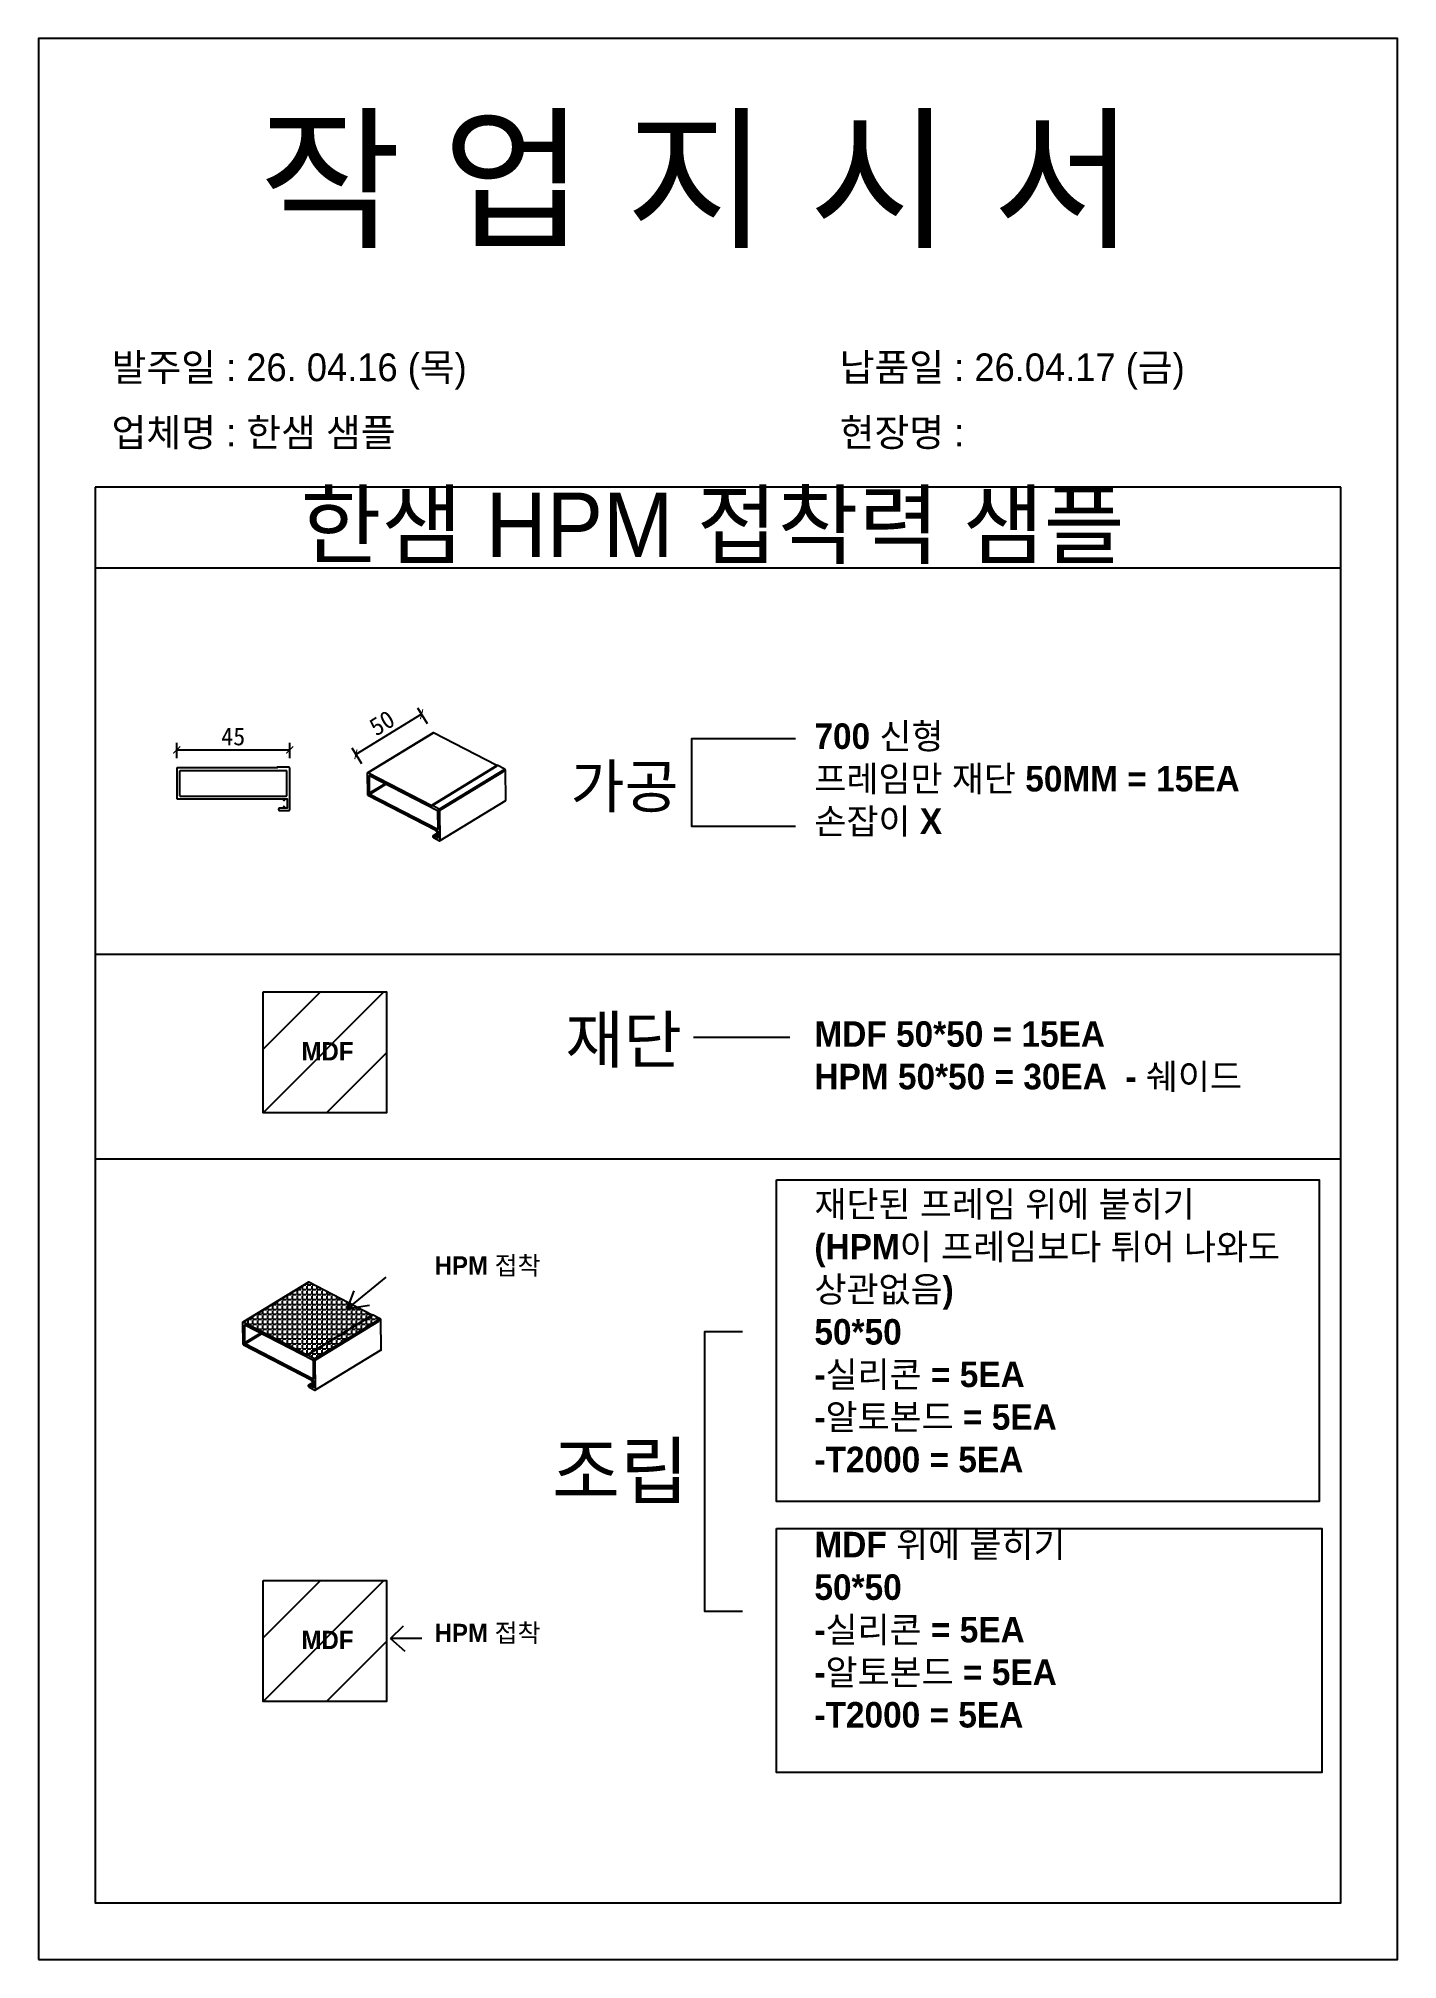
# Model space of a CAD drawing. Header units: millimetres. Extents: x -44117 to 256353, y -2095463 to 65325.
# Drawn here: x 110648 to 112571, y -876949 to -874229 of the extents above; entities that cross this region are included whole.
import ezdxf

# ---------------------------------------------------------------- set-up
doc = ezdxf.new("R2010")
doc.units = ezdxf.units.MM
doc.header["$LTSCALE"] = 10
doc.dimstyles.new('ISO-25', dxfattribs={"dimtxt": 2.5, "dimasz": 2.5, "dimexe": 1, "dimexo": 1, "dimtad": 1, "dimtxsty": 'Standard', "dimblk": 'ARCHTICK', "dimcen": 2.5, "dimadec": 0, "dimazin": 0, "dimtfac": 1, "dimtmove": 0, "dimatfit": 3, "dimfxl": 0, "dimarcsym": 0})

msp = doc.modelspace()

# ---------------------------------------------------------------- texts
at = {"attachment_point": 1}
for s, width, gutter_width, heights, insert, char_height in [('{\\fGulim|b0|i0|c129|p50;작 업 지 시 서}', 3786.0728481, 14.30944, [-178.40505], (110960.57788, -874348.32895), 160.2657825), ('\\pt11;{\\fGulim|b0|i0|c129|p50;발주일 : 26. 04.16 (목)}', 3786.0728481, 14.30944, [39.49878], (110751.735, -874675.07266), 39.2651167), ('{\\fGulim|b0|i0|c129|p50;납품일 : 26.04.17 (금)}', 3786.0728481, 14.30944, [40.16974], (111781.98982, -874675.07266), 39.2651167), ('{\\fGulim|b0|i0|c129|p50;업체명 : 한샘 샘플}', 3786.0728481, 14.30944, [41.34032], (110751.735, -874767.40427), 39.2651167), ('{\\fGulim|b0|i0|c129|p50;현장명 : }', 3786.0728481, 14.30944, [45.21037], (111781.98982, -874767.40427), 39.2651167), ('{\\fGulim|b0|i0|c129|p50;한샘 HPM 접착력 샘플}', 2155.3243433, 8.14604, [-101.5619], (111019.15066, -874872.11076), 91.2356303), ('{\\f굴림|b1|i0|c129|p50;700 신형\\P프레임만 재단 50MM = 15EA\\P손잡이 X\\P\\P\\P\\P\\PMDF 50*50 = 15EA\\PHPM 50*50 = 30EA  - 쉐이드\\P\\P\\P재단된 프레임 위에 붙히기\\P\\C1;(HPM이 프레임보다 튀어 나와도\\P상관없음)\\P\\C256;50*50\\P-실리콘 = 5EA\\P-알토본드 = 5EA\\P-T2000 = 5EA\\P\\PMDF 위에 붙히기\\P50*50\\P-실리콘 = 5EA\\P-알토본드 = 5EA\\P-T2000 = 5EA}', 10926.8945476, 140.52955, [1903.41423], (111746.28382, -875198.86428), 36.1361688), ('{\\f굴림|b1|i0|c129|p50;가공}', 18394.5102965, 236.5697, [3204.23817], (111401.33412, -875257.46363), 60.8322086), ('{\\f굴림|b1|i0|c129|p50;재단}', 19838.8199931, 255.1448, [3455.83021], (111393.79253, -875613.8762), 65.6086635), ('{\\f굴림|b1|i0|c129|p50;MDF}', 7841.7726766, 100.85214, [1366.00034], (111020.51061, -875650.16103), 25.9334086), ('{\\f굴림|b1|i0|c129|p50;HPM 접착}', 7841.7726766, 100.85214, [1366.00034], (111208.93897, -875953.28485), 25.9334086), ('{\\f굴림|b1|i0|c129|p50;조립}', 23286.9281404, 299.49053, [4056.47462], (111374.80096, -876218.55135), 77.0118501), ('{\\f굴림|b1|i0|c129|p50;HPM 접착}', 7841.7726766, 100.85214, [1366.00034], (111208.93897, -876473.6786), 25.9334086), ('{\\f굴림|b1|i0|c129|p50;MDF}', 7841.7726766, 100.85214, [1366.00034], (111020.51061, -876483.55913), 25.9334086)]:
    msp.add_mtext_dynamic_manual_height_columns(s, width=width, gutter_width=gutter_width, heights=heights, dxfattribs=dict(at, insert=insert, char_height=char_height))

# ---------------------------------------------------------------- blocks, each defined once
blk = doc.blocks.new('_ArchTick')
at = {"color": 0, "linetype": 'ByBlock', "const_width": 0.15}
blk.add_lwpolyline([(-0.5, -0.5), (0.5, 0.5)], dxfattribs=at)
blk = doc.blocks.new('*D5657')
at = {"color": 0, "lineweight": -2}
for p, q in [((111190.5, -875185.9), (111097.5, -875242.7)), ((111198.8, -875199.3), (111185.3, -875177.3)), ((111105.8, -875256.2), (111092.3, -875234.1))]:
    blk.add_line(p, q, dxfattribs=at)
at = {"layer": 'Defpoints', "color": 0}
for p in [(111206.6, -875212.1), (111097.5, -875242.7), (111113.6, -875269)]:
    blk.add_point(p, dxfattribs=at)
at = {"color": 0, "lineweight": -2, "xscale": 10, "yscale": 10, "zscale": 10}
for p, rotation in [((111190.5, -875185.9), 31.42389736457311), ((111097.5, -875242.7), 211.4238973645731)]:
    blk.add_blockref('_ArchTick', p, dxfattribs=dict(at, rotation=rotation))
at = {"color": 0, "insert": (111134.3, -875198.3), "char_height": 25, "attachment_point": 5, "rotation": 31.4239}
blk.add_mtext('50', dxfattribs=at)
blk = doc.blocks.new('*D5659')
at = {"color": 0, "lineweight": -2}
for p, q in [((110843.9, -875247.9), (110843.9, -875226.4)), ((110843.9, -875236.4), (111003.8, -875236.4)), ((111003.8, -875247.9), (111003.8, -875226.4))]:
    blk.add_line(p, q, dxfattribs=at)
at = {"layer": 'Defpoints', "color": 0}
for p in [(111003.8, -875236.4), (110843.9, -875262.9), (111003.8, -875262.9)]:
    blk.add_point(p, dxfattribs=at)
at = {"color": 0, "lineweight": -2, "xscale": 10, "yscale": 10, "zscale": 10, "rotation": 180}
blk.add_blockref('_ArchTick', (110843.9, -875236.4), dxfattribs=at)
at = {"color": 0, "lineweight": -2, "xscale": 10, "yscale": 10, "zscale": 10}
blk.add_blockref('_ArchTick', (111003.8, -875236.4), dxfattribs=at)
at = {"color": 0, "insert": (110923.9, -875217.6), "char_height": 25, "attachment_point": 5}
blk.add_mtext('45', dxfattribs=at)

# ---------------------------------------------------------------- dimensions: what is measured, and where the dimension line sits
dim = msp.add_aligned_dim(p1=(111206.60558, -875212.14306, 74.37892), p2=(111113.60019, -875268.96705, 74.37892), distance=-30.81045, text='50', dimstyle='ISO-25', override={"dimscale": 10, "dimasz": 1, "dimexo": 1.5, "dimtxsty": 'Standard'})
dim.commit()
dim.dimension.update_dxf_attribs({"geometry": '*D5657', "text_midpoint": (111134.26377, -875198.26347)})
dim = msp.add_linear_dim(base=(111003.77576, -875236.38071), p1=(110843.93663, -875262.9474), p2=(111003.77576, -875262.9474), text='45', dimstyle='ISO-25', override={"dimscale": 10, "dimasz": 1, "dimexo": 1.5, "dimtxsty": 'Standard'})
dim.commit()
dim.dimension.update_dxf_attribs({"geometry": '*D5659', "text_midpoint": (110923.85619, -875217.63071)})

# ---------------------------------------------------------------- hatches: boundary and pattern name
h = msp.add_hatch()
h.set_pattern_fill('ANSI31', color=8, scale=20)
h.set_pattern_definition([(45, (110966.26, -875750.026), (-44.901, 44.901), [])])
h.paths.add_polyline_path([(110966.26292, -875750.026), (111141.00769, -875750.026), (111141.00769, -875579.12178), (110966.26292, -875579.12178)])
h.paths.add_polyline_path([(111096.62997, -875683.26386), (111014.02726, -875683.26386), (111014.02726, -875643.67768), (111096.62997, -875643.67768)], flags=24)
h = msp.add_hatch()
h.set_pattern_fill('ANGLE', color=1)
h.set_pattern_definition([(0, (110937.875, -876098.3074), (0, 6.985), [5.08, -1.905]), (90, (110937.875, -876098.3074), (-6.985, 4e-16), [5.08, -1.905])])
edge = h.paths.add_edge_path()
edge.add_line((110937.87467, -876046.79955), (111030.05033, -875990.56627))
edge.add_ellipse((111030.73415, -875990.91955), major_axis=(-0.48707, 0.79839), ratio=0.6012702696, start_angle=404.68982821, end_angle=405.31017179, ccw=False)
edge.add_line((111030.05028, -875990.55792), (111030.72548, -875990.146))
edge.add_line((111030.72548, -875990.146), (111120.52586, -876036.53939))
edge.add_line((111120.52586, -876036.53939), (111028.3502, -876092.77267))
edge.add_line((111028.3502, -876092.77267), (111028.35886, -876093.54622))
edge.add_line((111028.35886, -876093.54622), (110937.87467, -876046.79955))
h.paths.add_polyline_path([(111029.04146, -876093.12979), (111121.21712, -876036.89651), (111121.20845, -876036.12296), (111131.92157, -876041.65766), (111039.06331, -876098.30736)])
h = msp.add_hatch()
h.set_pattern_fill('ANSI31', color=1, scale=20)
h.set_pattern_definition([(45, (110966.26, -876583.424), (-44.901, 44.901), [])])
h.paths.add_polyline_path([(110966.26292, -876583.4241), (111141.00769, -876583.4241), (111141.00769, -876412.51988), (110966.26292, -876412.51988)])
h.paths.add_polyline_path([(111096.62997, -876516.66196), (111014.02726, -876516.66196), (111014.02726, -876477.07578), (111096.62997, -876477.07578)], flags=24)

# ---------------------------------------------------------------- linework, layer by layer
for p, q in [((112491.3375, -874864.62197), (110728.41389, -874864.62197)), ((112491.3375, -874979.09753), (110728.41389, -874979.09753)), ((110728.41389, -875525.59419), (112491.3375, -875525.59419)), ((110728.41389, -875815.55529), (112491.3375, -875815.55529)), ((111139.83752, -875982.96401), (111085.82987, -876027.22028)), ((111085.82987, -876027.22028), (111094.83114, -876002.46677)), ((111085.82987, -876027.22028), (111116.58423, -876022.71964)), ((111146.63649, -876494.38648), (111164.63904, -876476.38393)), ((111190.89276, -876494.38648), (111146.63649, -876494.38648)), ((111146.63649, -876494.38648), (111166.88936, -876512.38903))]:
    msp.add_line(p, q)
at = {"color": 0, "linetype": 'Continuous', "extrusion": (-0.014484, 0.829797, 0.557877)}
for p, q in [((111113.55076, -875269.23776, 74.37892), (111206.40902, -875212.58805, 74.37892)), ((111206.60578, -875212.14294, 74.37892), (111113.74753, -875268.79264, 74.37892)), ((111114.22591, -875268.81749, 74.37892), (111207.08417, -875212.16778, 74.37892)), ((111296.88455, -875258.56117, 74.37892), (111207.08417, -875212.16778, 74.37892)), ((111113.55076, -875269.23776, 74.37892), (111113.88881, -875299.40624, 74.37892)), ((111204.71755, -875315.568, 74.37892), (111114.22591, -875268.81749, 74.37892)), ((111116.08987, -875273.36947, 74.37892), (111116.77246, -875272.95304, 74.37892)), ((111116.08987, -875273.36947, 74.37892), (111116.36435, -875297.86524, 74.37892)), ((111212.95512, -875322.64369, 74.37892), (111116.76502, -875272.94919, 74.37892)), ((111204.70888, -875314.79445, 74.37892), (111297.56714, -875258.14474, 74.37892)), ((111204.71755, -875315.568, 74.37892), (111297.57581, -875258.91829, 74.37892)), ((111212.95512, -875322.64369, 74.37892), (111305.81338, -875265.99399, 74.37892)), ((111213.64761, -875323.77052, 74.37892), (111306.50587, -875267.12082, 74.37892)), ((111215.422, -875320.32914, 74.37892), (111308.28026, -875263.67944, 74.37892)), ((111216.11448, -875321.45597, 74.37892), (111308.97274, -875264.80627, 74.37892)), ((111297.57581, -875258.91829, 74.37892), (111296.88455, -875258.56117, 74.37892)), ((111297.56714, -875258.14474, 74.37892), (111297.57581, -875258.91829, 74.37892)), ((111308.28026, -875263.67944, 74.37892), (111297.56714, -875258.14474, 74.37892)), ((111309.45525, -875307.86726, 74.37892), (111308.97274, -875264.80627, 74.37892)), ((111113.88881, -875299.40624, 74.37892), (111138.68966, -875284.27608, 74.37892)), ((111114.58129, -875300.53307, 74.37892), (111140.06473, -875284.98648, 74.37892)), ((111114.58129, -875300.53307, 74.37892), (111210.7714, -875350.22757, 74.37892)), ((111116.36435, -875297.86524, 74.37892), (111138.66236, -875284.26197, 74.37892)), ((111117.05683, -875298.99207, 74.37892), (111140.03744, -875284.97238, 74.37892)), ((111117.05683, -875298.99207, 74.37892), (111213.24694, -875348.68657, 74.37892)), ((111215.422, -875320.32914, 74.37892), (111204.70888, -875314.79445, 74.37892)), ((111204.70888, -875314.79445, 74.37892), (111204.71755, -875315.568, 74.37892)), ((111213.92209, -875348.2663, 74.37892), (111213.64761, -875323.77052, 74.37892)), ((111215.92184, -875364.93724, 74.37892), (111308.7801, -875308.28754, 74.37892)), ((111216.59699, -875364.51697, 74.37892), (111216.11448, -875321.45597, 74.37892)), ((111309.25848, -875308.31238, 74.37892), (111216.40023, -875364.96209, 74.37892)), ((111216.59699, -875364.51697, 74.37892), (111309.45525, -875307.86726, 74.37892)), ((111308.77265, -875308.28369, 74.37892), (111308.7801, -875308.28754, 74.37892)), ((111214.20577, -875353.35798, 74.37892), (111206.66191, -875357.96023, 74.37892)), ((111207.45922, -875358.00164, 74.37892), (111214.21164, -875353.88222, 74.37892)), ((111210.8783, -875359.76803, 74.37892), (111207.45922, -875358.00164, 74.37892)), ((111209.76342, -875359.19205, 74.37892), (111214.24053, -875356.46072, 74.37892)), ((111210.7714, -875350.22757, 74.37892), (111213.92162, -875348.30572, 74.37892)), ((111210.7714, -875350.22757, 74.37892), (111210.78151, -875351.13005, 74.37892)), ((111210.86819, -875358.86556, 74.37892), (111214.24439, -875356.80585, 74.37892)), ((111210.8783, -875359.76803, 74.37892), (111214.25451, -875357.70832, 74.37892)), ((111214.24138, -875356.53678, 74.37892), (111211.03216, -875358.49463, 74.37892)), ((111212.958, -875351.35723, 74.37892), (111211.75723, -875352.08978, 74.37892)), ((111211.91109, -875350.81637, 74.37892), (111214.19048, -875351.99396, 74.37892)), ((111211.9212, -875351.71885, 74.37892), (111211.91109, -875350.81637, 74.37892)), ((111211.9212, -875351.71885, 74.37892), (111212.71756, -875351.23301, 74.37892)), ((111213.24694, -875348.68657, 74.37892), (111213.92214, -875348.27465, 74.37892)), ((111214.19048, -875351.99396, 74.37892), (111214.29738, -875361.53442, 74.37892)), ((111207.48811, -875360.58014, 74.37892), (111215.92184, -875364.93724, 74.37892)), ((111210.86819, -875358.86556, 74.37892), (111210.8783, -875359.76803, 74.37892)), ((111212.00788, -875359.45435, 74.37892), (111214.25869, -875358.08121, 74.37892)), ((111212.01799, -875360.35683, 74.37892), (111212.00788, -875359.45435, 74.37892)), ((111212.01799, -875360.35683, 74.37892), (111214.2688, -875358.98369, 74.37892)), ((111214.29738, -875361.53442, 74.37892), (111212.01799, -875360.35683, 74.37892)), ((110937.19207, -876047.21598, 74.37892), (111030.05033, -875990.56627, 74.37892)), ((111030.2471, -875990.12115, 74.37892), (110937.38884, -876046.77086, 74.37892)), ((110937.86722, -876046.7957, 74.37892), (111030.72548, -875990.146, 74.37892)), ((111120.52586, -876036.53939, 74.37892), (111030.72548, -875990.146, 74.37892)), ((111028.3502, -876092.77267, 74.37892), (111121.20845, -876036.12296, 74.37892)), ((111028.35886, -876093.54622, 74.37892), (111121.21712, -876036.89651, 74.37892)), ((111121.21712, -876036.89651, 74.37892), (111120.52586, -876036.53939, 74.37892)), ((111121.20845, -876036.12296, 74.37892), (111121.21712, -876036.89651, 74.37892)), ((111131.92157, -876041.65766, 74.37892), (111121.20845, -876036.12296, 74.37892)), ((110937.19207, -876047.21598, 74.37892), (110937.53012, -876077.38446, 74.37892)), ((110937.53012, -876077.38446, 74.37892), (110962.33097, -876062.25429, 74.37892)), ((111028.35886, -876093.54622, 74.37892), (110937.86722, -876046.7957, 74.37892)), ((110938.2226, -876078.51129, 74.37892), (110963.70604, -876062.9647, 74.37892)), ((110939.73118, -876051.34768, 74.37892), (110940.41377, -876050.93126, 74.37892)), ((110939.73118, -876051.34768, 74.37892), (110940.00566, -876075.84346, 74.37892)), ((110940.00566, -876075.84346, 74.37892), (110962.30367, -876062.24019, 74.37892)), ((111036.59644, -876100.62191, 74.37892), (110940.40633, -876050.92741, 74.37892)), ((110940.69814, -876076.97029, 74.37892), (110963.67875, -876062.9506, 74.37892)), ((111036.59644, -876100.62191, 74.37892), (111129.45469, -876043.97221, 74.37892)), ((111037.28892, -876101.74874, 74.37892), (111130.14718, -876045.09904, 74.37892)), ((111039.06331, -876098.30736, 74.37892), (111131.92157, -876041.65766, 74.37892)), ((111039.75579, -876099.43419, 74.37892), (111132.61405, -876042.78449, 74.37892)), ((111133.09656, -876085.84548, 74.37892), (111132.61405, -876042.78449, 74.37892)), ((110938.2226, -876078.51129, 74.37892), (111034.41271, -876128.20579, 74.37892)), ((110940.69814, -876076.97029, 74.37892), (111036.88825, -876126.66479, 74.37892)), ((111039.56315, -876142.91546, 74.37892), (111132.42141, -876086.26576, 74.37892)), ((111132.8998, -876086.2906, 74.37892), (111040.04154, -876142.94031, 74.37892)), ((111040.2383, -876142.49519, 74.37892), (111133.09656, -876085.84548, 74.37892)), ((111132.41397, -876086.26191, 74.37892), (111132.42141, -876086.26576, 74.37892)), ((111039.06331, -876098.30736, 74.37892), (111028.3502, -876092.77267, 74.37892)), ((111028.3502, -876092.77267, 74.37892), (111028.35886, -876093.54622, 74.37892)), ((111037.5634, -876126.24452, 74.37892), (111037.28892, -876101.74874, 74.37892)), ((111040.2383, -876142.49519, 74.37892), (111039.75579, -876099.43419, 74.37892)), ((111037.84708, -876131.3362, 74.37892), (111030.30322, -876135.93845, 74.37892)), ((111031.10053, -876135.97986, 74.37892), (111037.85295, -876131.86043, 74.37892)), ((111034.51961, -876137.74625, 74.37892), (111031.10053, -876135.97986, 74.37892)), ((111031.12942, -876138.55836, 74.37892), (111039.56315, -876142.91546, 74.37892)), ((111033.40473, -876137.17027, 74.37892), (111037.88184, -876134.43894, 74.37892)), ((111034.41271, -876128.20579, 74.37892), (111037.56294, -876126.28394, 74.37892)), ((111034.41271, -876128.20579, 74.37892), (111034.42282, -876129.10827, 74.37892)), ((111034.5095, -876136.84377, 74.37892), (111037.88571, -876134.78406, 74.37892)), ((111034.5095, -876136.84377, 74.37892), (111034.51961, -876137.74625, 74.37892)), ((111034.51961, -876137.74625, 74.37892), (111037.89582, -876135.68654, 74.37892)), ((111037.88269, -876134.515, 74.37892), (111034.67347, -876136.47284, 74.37892)), ((111036.59931, -876129.33545, 74.37892), (111035.39854, -876130.06799, 74.37892)), ((111035.5524, -876128.79459, 74.37892), (111037.83179, -876129.97218, 74.37892)), ((111035.56251, -876129.69706, 74.37892), (111035.5524, -876128.79459, 74.37892)), ((111035.56251, -876129.69706, 74.37892), (111036.35887, -876129.21123, 74.37892)), ((111035.64919, -876137.43257, 74.37892), (111037.9, -876136.05943, 74.37892)), ((111035.6593, -876138.33505, 74.37892), (111035.64919, -876137.43257, 74.37892)), ((111035.6593, -876138.33505, 74.37892), (111037.91011, -876136.96191, 74.37892)), ((111037.93869, -876139.51264, 74.37892), (111035.6593, -876138.33505, 74.37892)), ((111036.88825, -876126.66479, 74.37892), (111037.56345, -876126.25287, 74.37892)), ((111037.83179, -876129.97218, 74.37892), (111037.93869, -876139.51264, 74.37892))]:
    msp.add_line(p, q, dxfattribs=at)
for points in [[(110648.281, -876949.02761), (112571.47039, -876949.02761), (112571.47039, -874229.08833), (110648.281, -874229.08833)], [(110966.26292, -875579.12178), (111141.00769, -875579.12178), (111141.00769, -875750.026), (110966.26292, -875750.026)], [(111692.54585, -875845.22349), (112460.6547, -875845.22349), (112460.6547, -876300.32798), (111692.54585, -876300.32798)], [(111692.54585, -876338.73343), (112464.49524, -876338.73343), (112464.49524, -876684.38241), (111692.54585, -876684.38241)], [(110966.26292, -876412.51988), (111141.00769, -876412.51988), (111141.00769, -876583.4241), (110966.26292, -876583.4241)]]:
    msp.add_lwpolyline(points, close=True)
for points in [[(110728.41389, -874864.62197), (110728.41389, -876868.89472), (112491.3375, -876868.89472), (112491.3375, -874864.62197)], [(111719.37565, -875220.70899), (111572.20479, -875220.70899), (111572.20479, -875344.32651), (111719.37565, -875344.32651)], [(111711.35221, -875643.58269), (111575.01289, -875643.58269)], [(111644.53904, -876060.29397), (111590.77142, -876060.29397), (111590.77142, -876455.87003), (111644.53904, -876455.87003)]]:
    msp.add_lwpolyline(points)
for points in [[(110845.00222, -875261.8818, 0.4142135624), (110843.93663, -875262.9474), (110843.93663, -875304.50557, 0.4142135624), (110845.00222, -875305.57117), (110994.89581, -875305.57117), (110994.89581, -875306.81436, 1), (110996.6718, -875306.81436), (110996.6718, -875305.57117), (111000.22378, -875305.57117), (111000.22378, -875318.71349), (110996.6718, -875318.71349), (110996.6718, -875317.4703, 1), (110994.89581, -875317.4703), (110994.89581, -875318.71349), (110989.56784, -875318.71349, 1), (110989.56784, -875322.26547), (111002.71017, -875322.26547, 0.4142135624), (111003.77576, -875321.19988), (111003.77576, -875261.8818, 0.4142135624), (111002.71017, -875260.81621), (110986.01586, -875260.81621), (110986.01586, -875261.8818)], [(110848.9094, -875265.78898, 0.4142135624), (110847.84381, -875266.85458), (110847.84381, -875300.59839, 0.4142135624), (110848.9094, -875301.66399), (110998.80299, -875301.66399, 0.4142135624), (110999.86858, -875300.59839), (110999.86858, -875266.85458, 0.4142135624), (110998.80299, -875265.78898)]]:
    msp.add_lwpolyline(points, format="xyb", close=True)
at = {"color": 0, "linetype": 'Continuous'}
for centre, major_axis, start_param, end_param in [((111207.09284, -875212.94133, 74.37892), (0.48707, -0.79839), 3.1415605621, 3.9324043359), ((111207.09284, -875212.94133, 74.37892), (0.48707, -0.79839), 2.3616080091, 3.1415605621), ((111114.23458, -875269.59104, 74.37892), (0.48707, -0.79839), 3.1415605621, 3.9324043359), ((111114.23458, -875269.59104, 74.37892), (0.48707, -0.79839), 2.3616080091, 3.1415605621), ((111116.77369, -875273.72274, 74.37892), (0.48707, -0.79839), 2.3616080091, 3.9324043359), ((111305.82205, -875266.76754, 74.37892), (0.48707, -0.79839), 0.7908116822, 2.361608009), ((111308.28892, -875264.45299, 74.37892), (0.48707, -0.79839), 0.7908116823, 2.3616080091), ((111114.57262, -875299.75952, 74.37892), (0.48707, -0.79839), 3.9324043359, 5.5032006627), ((111117.04816, -875298.21852, 74.37892), (0.48707, -0.79839), 3.9324043359, 5.5032006626), ((111212.96379, -875323.41724, 74.37892), (0.48707, -0.79839), 0.7908116822, 2.361608009), ((111215.43067, -875321.1027, 74.37892), (0.48707, -0.79839), 0.7908116823, 2.3616080091), ((111308.77143, -875307.51399, 74.37892), (0.48707, -0.79839), 5.5032006626, 6.2831532157), ((111308.77143, -875307.51399, 74.37892), (0.48707, -0.79839), 6.2831532157, 7.0739969894), ((111207.47367, -875359.29089, 74.37892), (0.81178, -1.33064), 3.1415605621, 3.9324043358), ((111207.47367, -875359.29089, 74.37892), (0.81178, -1.33064), 2.361608009, 3.1415605621), ((111211.35135, -875351.42445, 74.37892), (0.40589, -0.66532), 3.9324043358, 6.2831532157), ((111211.35135, -875351.42445, 74.37892), (0.40589, -0.66532), 6.2831532157, 7.0739969894), ((111213.23827, -875347.91302, 74.37892), (0.48707, -0.79839), 5.5032006626, 7.0739969894), ((111207.47367, -875359.29089, 74.37892), (0.81178, -1.33064), 3.9324043358, 5.5032006626), ((111211.43803, -875359.15995, 74.37892), (0.40589, -0.66532), 3.1415605621, 3.9324043358), ((111211.43803, -875359.15995, 74.37892), (0.40589, -0.66532), 0.7908116822, 3.1415605621), ((111215.91317, -875364.16369, 74.37892), (0.48707, -0.79839), 5.5032006626, 6.2831532157), ((111215.91317, -875364.16369, 74.37892), (0.48707, -0.79839), 6.2831532157, 7.0739969894), ((111030.73415, -875990.91955, 74.37892), (0.48707, -0.79839), 3.1415605621, 3.9324043359), ((111030.73415, -875990.91955, 74.37892), (0.48707, -0.79839), 2.3616080091, 3.1415605621), ((110937.87589, -876047.56926, 74.37892), (0.48707, -0.79839), 3.1415605621, 3.9324043359), ((110937.87589, -876047.56926, 74.37892), (0.48707, -0.79839), 2.3616080091, 3.1415605621), ((110940.415, -876051.70096, 74.37892), (0.48707, -0.79839), 2.3616080091, 3.9324043359), ((111129.46336, -876044.74576, 74.37892), (0.48707, -0.79839), 0.7908116822, 2.361608009), ((111131.93024, -876042.43121, 74.37892), (0.48707, -0.79839), 0.7908116823, 2.3616080091), ((110938.21393, -876077.73774, 74.37892), (0.48707, -0.79839), 3.9324043359, 5.5032006627), ((110940.68948, -876076.19674, 74.37892), (0.48707, -0.79839), 3.9324043359, 5.5032006626), ((111132.41274, -876085.4922, 74.37892), (0.48707, -0.79839), 5.5032006626, 6.2831532157), ((111132.41274, -876085.4922, 74.37892), (0.48707, -0.79839), 6.2831532157, 7.0739969894), ((111036.6051, -876101.39546, 74.37892), (0.48707, -0.79839), 0.7908116822, 2.361608009), ((111039.07198, -876099.08091, 74.37892), (0.48707, -0.79839), 0.7908116823, 2.3616080091), ((111031.11498, -876137.26911, 74.37892), (0.81178, -1.33064), 3.1415605621, 3.9324043358), ((111031.11498, -876137.26911, 74.37892), (0.81178, -1.33064), 3.9324043358, 5.5032006626), ((111031.11498, -876137.26911, 74.37892), (0.81178, -1.33064), 2.361608009, 3.1415605621), ((111034.99267, -876129.40266, 74.37892), (0.40589, -0.66532), 3.9324043358, 6.2831532157), ((111035.07934, -876137.13817, 74.37892), (0.40589, -0.66532), 3.1415605621, 3.9324043358), ((111035.07934, -876137.13817, 74.37892), (0.40589, -0.66532), 0.7908116822, 3.1415605621), ((111034.99267, -876129.40266, 74.37892), (0.40589, -0.66532), 6.2831532157, 7.0739969894), ((111036.87958, -876125.89124, 74.37892), (0.48707, -0.79839), 5.5032006626, 7.0739969894), ((111039.55449, -876142.14191, 74.37892), (0.48707, -0.79839), 5.5032006626, 6.2831532157), ((111039.55449, -876142.14191, 74.37892), (0.48707, -0.79839), 6.2831532157, 7.0739969894)]:
    msp.add_ellipse(centre, major_axis=major_axis, ratio=0.6012702696, start_param=start_param, end_param=end_param, dxfattribs=at)

msp.set_redraw_order([(e.dxf.handle, doc.entitydb.next_handle()) for e in msp.query("TEXT MTEXT ATTDEF DIMENSION ARC_DIMENSION")])  # texts and dimensions are drawn at this point

doc.saveas('drawing.dxf')
